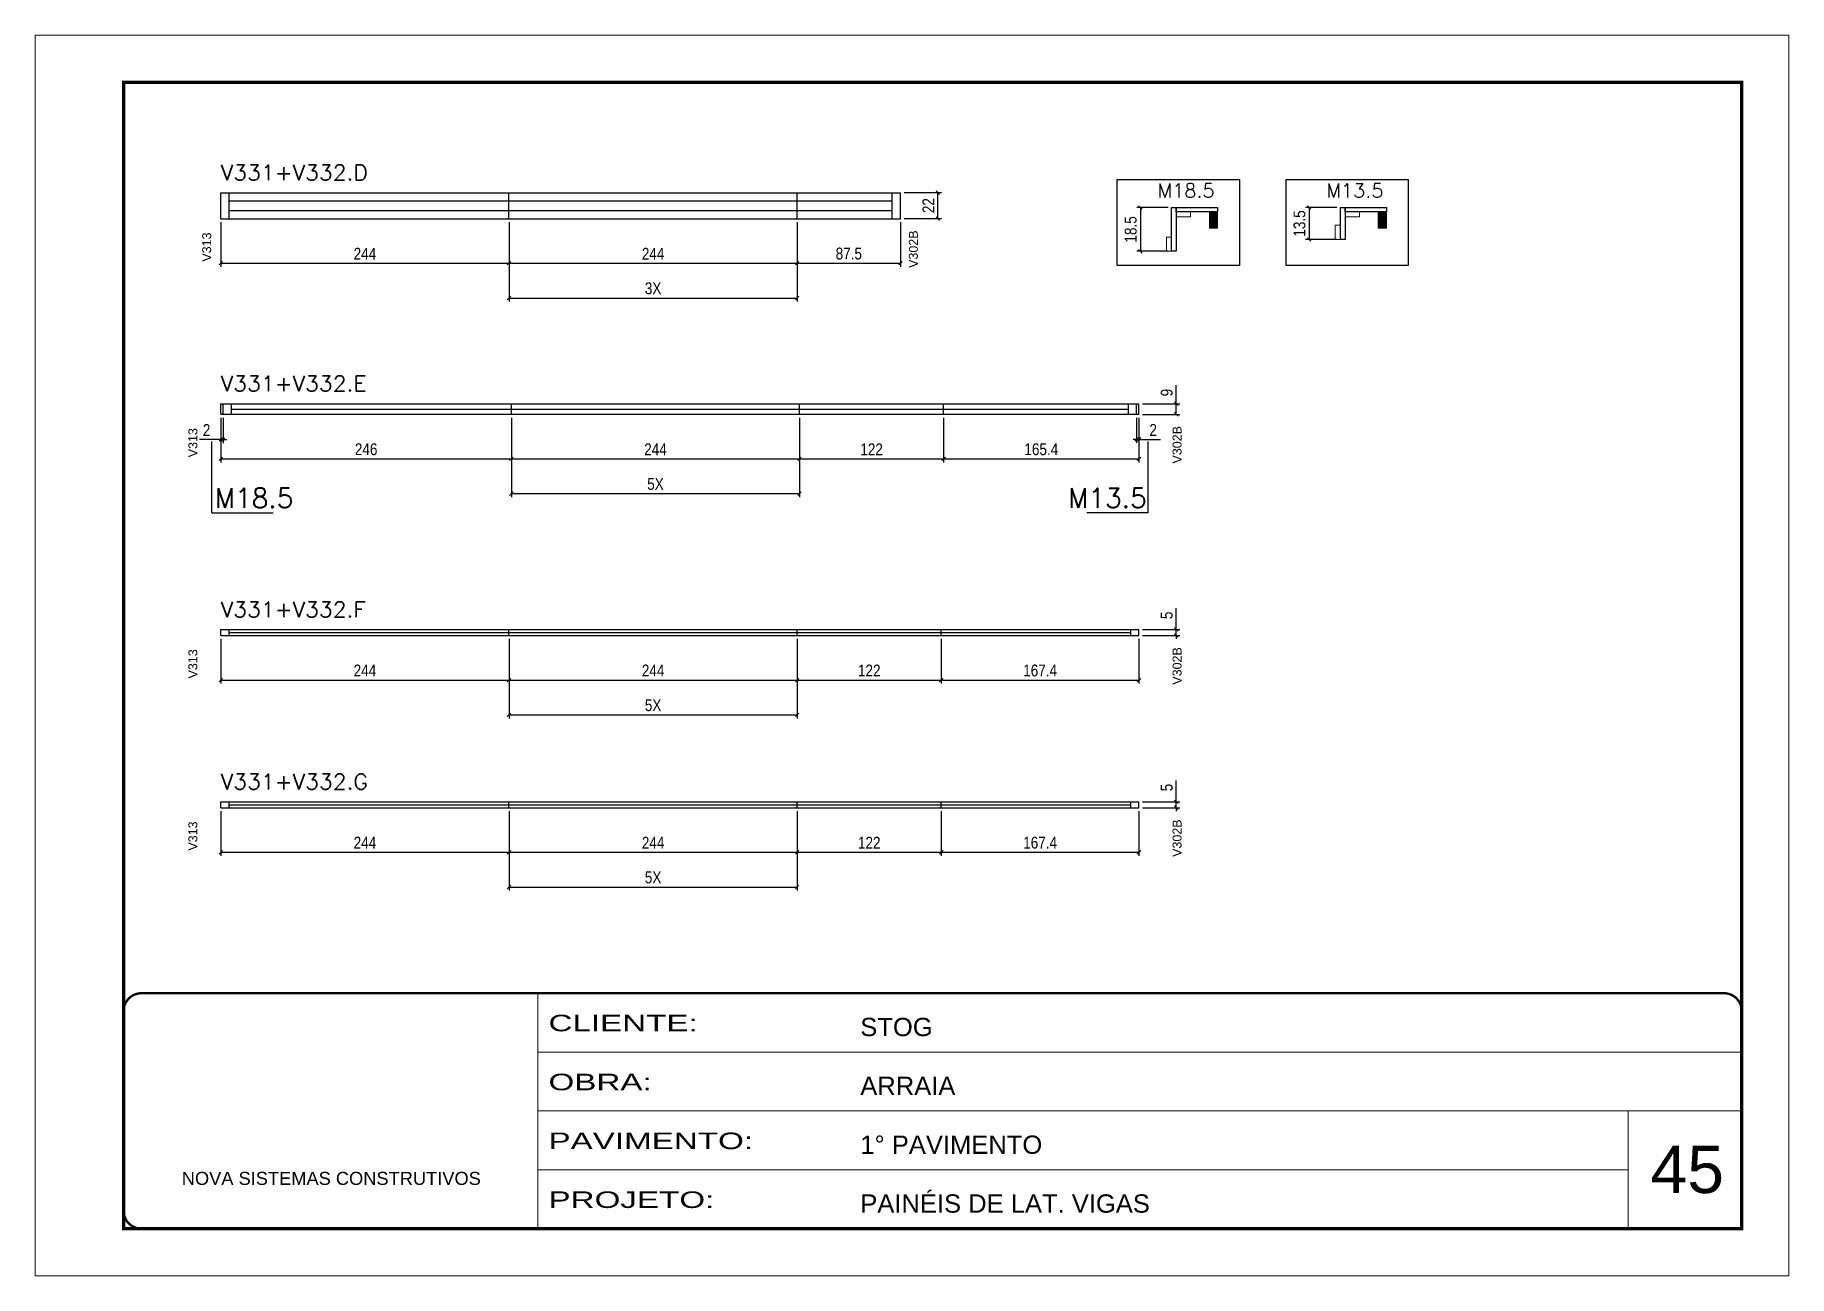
# Model space of a CAD drawing. Extents: x -3394 to 16474, y -5031 to 14397.
# Drawn here: x 4272 to 5757, y 712 to 1762 of the extents above; entities that cross this region are included whole.
import ezdxf

# ---------------------------------------------------------------- set-up
doc = ezdxf.new("R2010")
doc.units = 0
doc.linetypes.add('CONTINUO', pattern=[0])
doc.linetypes.add('DASHED', pattern=[0.75, 0.5, -0.25])
doc.layers.get('0').update_dxf_attribs({"linetype": 'CONTINUOUS'})
doc.layers.get('Defpoints').update_dxf_attribs({"linetype": 'CONTINUOUS'})
for name, color, linetype in [('5', 5, 'CONTINUOUS'), ('COTA', 241, 'CONTINUOUS'), ('NOMENCLATURA', 7, 'CONTINUOUS'), ('Painéis', 200, 'CONTINUOUS'), ('SARR_2.2x7', 40, 'CONTINUOUS'), ('SARR_EDITAR', 141, 'CONTINUOUS')]:
    doc.layers.add(name, color=color, linetype=linetype)
for name, color, linetype, lineweight in [('CARIMBO', 255, 'CONTINUOUS', 9), ('Folhas', 255, 'CONTINUOUS', 9), ('Madeira', 126, 'CONTINUOUS', 18), ('Sarr 2.2x7', 40, 'CONTINUOUS', 9), ('SARRAFO DE PRESSAO', 251, 'DASHED', 9), ('Texto Seção', 7, 'CONTINUOUS', 15)]:
    doc.layers.add(name, color=color, linetype=linetype, lineweight=lineweight)
doc.styles.add('ARIAL', font='arial.ttf')
doc.styles.add('COTA TECNICA', font='techl___.ttf', dxfattribs={"height": 10})
doc.styles.add('REGUA-120', font='ROMANS.shx', dxfattribs={"height": 15})
doc.styles.get("Standard").update_dxf_attribs({"font": 'ROMANS.SHX'})
doc.styles.add('Tecnologia', font='')
doc.styles.get('Tecnologia').set_extended_font_data('Forgotten Futurist')
doc.dimstyles.new('PAINEL', dxfattribs={"dimtxt": 10, "dimasz": 3, "dimexe": 3, "dimexo": 3, "dimgap": 3, "dimtad": 1, "dimdec": 1, "dimzin": 12, "dimdsep": 46, "dimtxsty": 'COTA TECNICA', "dimblk1": 'OBLIQUE', "dimblk2": 'OBLIQUE', "dimsah": 1, "dimcen": 0.9, "dimclrd": 4, "dimclre": 4, "dimclrt": 240, "dimadec": 1, "dimazin": 3, "dimtfac": 1, "dimtdec": 1, "dimtmove": 0, "dimatfit": 3, "dimfxl": 1, "dimtolj": 1, "dimtzin": 12, "dimarcsym": 0})

msp = doc.modelspace()

# ---------------------------------------------------------------- texts
at = {"layer": '5', "color": 7, "linetype": 'Continuous'}
for s, p in [('M18.5', (5222.6, 1624.73)), ('M13.5', (5365.56, 1624.73))]:
    msp.add_text(s, height=12, rotation=359.99996, dxfattribs=at).set_placement(p)
at = {"layer": 'CARIMBO', "style": 'ARIAL'}
msp.add_text('45', height=40, dxfattribs=at).set_placement((5640.07, 782.37))
at = {"layer": 'NOMENCLATURA', "linetype": 'Continuous', "style": 'ARIAL'}
for s, p in [('V313', (4421.3, 1570.51)), ('V302B', (5019.65, 1565.22)), ('V313', (4409.59, 1404.97)), ('V302B', (5242.91, 1399.68)), ('V313', (4409.59, 1217.8)), ('V302B', (5242.91, 1212.51)), ('V313', (4409.59, 1072.1)), ('V302B', (5242.91, 1066.81))]:
    msp.add_text(s, height=7.567, rotation=90, dxfattribs=at).set_placement(p)
at = {"layer": 'NOMENCLATURA', "linetype": 'Continuous'}
for s, p in [('M18.5', (4424.49, 1362.26)), ('M13.5', (5147.03, 1362.26))]:
    msp.add_text(s, height=16.5, dxfattribs=at).set_placement(p)
at = {"layer": 'Texto Seção', "style": 'REGUA-120', "width": 1.05}
for s, p in [('V331+V332.D', (4429.47, 1639.38)), ('V331+V332.E', (4429.47, 1460.84)), ('V331+V332.F', (4429.47, 1269.67)), ('V331+V332.G', (4429.47, 1123.97))]:
    msp.add_text(s, height=13, dxfattribs=at).set_placement(p)

# ---------------------------------------------------------------- blocks, each defined once
blk = doc.blocks.new('9999999999')
at = {"color": 30, "linetype": 'CONTINUO'}
for p, q in [((98564.6, 34230.2), (98564.6, 34429.4)), ((98564.6, 34379.6), (99584, 34379.6)), ((98564.6, 34329.8), (99488, 34329.8)), ((99584, 34329.8), (99488, 34329.8)), ((99488, 34329.8), (99488, 34230.2)), ((98564.6, 34280), (99488, 34280))]:
    blk.add_line(p, q, dxfattribs=at)
at = {"color": 30, "linetype": 'CONTINUO', "const_width": 2}
blk.add_lwpolyline([(99584, 34230.2), (99584, 34414.4, 0.414214), (99569, 34429.4), (98229, 34429.4, 0.414214), (98214, 34414.4), (98214, 34245.2, 0.414214), (98229, 34230.2), (99584, 34230.2)], format="xyb", dxfattribs=at)
at = {"layer": 'Folhas'}
blk.add_lwpolyline([(98139, 34190.2), (99624, 34190.2), (99624, 35240.2), (98139, 35240.2)], close=True, dxfattribs=at)
at = {"layer": 'Folhas', "color": 30, "const_width": 3}
blk.add_lwpolyline([(98214, 34230.2), (99584, 34230.2), (99584, 35200.2), (98214, 35200.2)], close=True, dxfattribs=at)
at = {"color": 7, "linetype": 'Continuous', "ltscale": 5, "style": 'ARIAL'}
for s, height, p in [('STOG', 15.48, (98837.7, 34393.1)), ('ARRAIA', 15.48, (98837.7, 34343.3)), ('1° PAVIMENTO', 15.483, (98837.7, 34293.5)), ('NOVA SISTEMAS CONSTRUTIVOS', 11.059, (98263.2, 34267.2)), ('PAINÉIS DE LAT. VIGAS', 15.483, (98837.7, 34243.7))]:
    blk.add_text(s, height=height, dxfattribs=at).set_placement(p)
at = {"layer": 'Folhas', "color": 7, "style": 'Tecnologia', "width": 1.5}
for s, p in [('CLIENTE:', (98573.7, 34397.2)), ('OBRA:', (98573.7, 34347.3)), ('PAVIMENTO:', (98573.7, 34297.5)), ('PROJETO:', (98573.7, 34247.7))]:
    blk.add_text(s, height=14, dxfattribs=at).set_placement(p)
blk = doc.blocks.new('_Oblique')
at = {"color": 0, "linetype": 'ByBlock', "lineweight": -2}
blk.add_line((-0.5, -0.5), (0.5, 0.5), dxfattribs=at)
blk = doc.blocks.new('*D1449')
at = {"layer": 'COTA', "color": 4, "lineweight": -2, "transparency": 16777216}
for p, q in [((5008, 1628.9), (5039.6, 1628.9)), ((5036.6, 1606.9), (5036.6, 1628.9)), ((5008, 1606.9), (5039.6, 1606.9))]:
    blk.add_line(p, q, dxfattribs=at)
at = {"layer": 'Defpoints', "color": 0, "transparency": 16777216}
for p in [(5005, 1628.9), (5036.6, 1628.9), (5005, 1606.9)]:
    blk.add_point(p, dxfattribs=at)
at = {"layer": 'COTA', "color": 4, "lineweight": -2, "transparency": 16777216, "xscale": 3, "yscale": 3, "zscale": 3}
for p, rotation in [((5036.6, 1628.9), 90), ((5036.6, 1606.9), 270)]:
    blk.add_blockref('_Oblique', p, dxfattribs=dict(at, rotation=rotation))
at = {"layer": 'COTA', "color": 240, "transparency": 16777216, "insert": (5028.6, 1617.9), "char_height": 10, "attachment_point": 5, "rotation": 90, "style": 'COTA TECNICA'}
blk.add_mtext('\\A1;22', dxfattribs=at)
blk = doc.blocks.new('*D1463')
at = {"layer": 'COTA', "color": 4, "lineweight": -2, "transparency": 16777216}
for p, q in [((4429.5, 1603.9), (4429.5, 1566.2)), ((4673.5, 1603.9), (4673.5, 1566.2)), ((4429.5, 1569.2), (4673.5, 1569.2))]:
    blk.add_line(p, q, dxfattribs=at)
at = {"layer": 'Defpoints', "color": 0, "transparency": 16777216}
for p in [(4429.5, 1606.9), (4673.5, 1606.9), (4673.5, 1569.2)]:
    blk.add_point(p, dxfattribs=at)
at = {"layer": 'COTA', "color": 4, "lineweight": -2, "transparency": 16777216, "xscale": 3, "yscale": 3, "zscale": 3, "rotation": 180}
blk.add_blockref('_Oblique', (4429.5, 1569.2), dxfattribs=at)
at = {"layer": 'COTA', "color": 4, "lineweight": -2, "transparency": 16777216, "xscale": 3, "yscale": 3, "zscale": 3}
blk.add_blockref('_Oblique', (4673.5, 1569.2), dxfattribs=at)
at = {"layer": 'COTA', "color": 240, "transparency": 16777216, "insert": (4551.5, 1577.2), "char_height": 10, "attachment_point": 5, "style": 'COTA TECNICA'}
blk.add_mtext('\\A1;244', dxfattribs=at)
blk = doc.blocks.new('*D1464')
at = {"layer": 'COTA', "color": 4, "lineweight": -2, "transparency": 16777216}
for p, q in [((4673.5, 1603.9), (4673.5, 1566.2)), ((4917.5, 1603.9), (4917.5, 1566.2)), ((4673.5, 1569.2), (4917.5, 1569.2))]:
    blk.add_line(p, q, dxfattribs=at)
at = {"layer": 'Defpoints', "color": 0, "transparency": 16777216}
for p in [(4673.5, 1606.9), (4917.5, 1606.9), (4917.5, 1569.2)]:
    blk.add_point(p, dxfattribs=at)
at = {"layer": 'COTA', "color": 4, "lineweight": -2, "transparency": 16777216, "xscale": 3, "yscale": 3, "zscale": 3, "rotation": 180}
blk.add_blockref('_Oblique', (4673.5, 1569.2), dxfattribs=at)
at = {"layer": 'COTA', "color": 4, "lineweight": -2, "transparency": 16777216, "xscale": 3, "yscale": 3, "zscale": 3}
blk.add_blockref('_Oblique', (4917.5, 1569.2), dxfattribs=at)
at = {"layer": 'COTA', "color": 240, "transparency": 16777216, "insert": (4795.5, 1577.2), "char_height": 10, "attachment_point": 5, "style": 'COTA TECNICA'}
blk.add_mtext('\\A1;244', dxfattribs=at)
blk = doc.blocks.new('*D1465')
at = {"layer": 'COTA', "color": 4, "lineweight": -2, "transparency": 16777216}
for p, q in [((4917.5, 1603.9), (4917.5, 1566.2)), ((5005, 1603.9), (5005, 1566.2)), ((4917.5, 1569.2), (5005, 1569.2))]:
    blk.add_line(p, q, dxfattribs=at)
at = {"layer": 'Defpoints', "color": 0, "transparency": 16777216}
for p in [(4917.5, 1606.9), (5005, 1606.9), (5005, 1569.2)]:
    blk.add_point(p, dxfattribs=at)
at = {"layer": 'COTA', "color": 4, "lineweight": -2, "transparency": 16777216, "xscale": 3, "yscale": 3, "zscale": 3, "rotation": 180}
blk.add_blockref('_Oblique', (4917.5, 1569.2), dxfattribs=at)
at = {"layer": 'COTA', "color": 4, "lineweight": -2, "transparency": 16777216, "xscale": 3, "yscale": 3, "zscale": 3}
blk.add_blockref('_Oblique', (5005, 1569.2), dxfattribs=at)
at = {"layer": 'COTA', "color": 240, "transparency": 16777216, "insert": (4961.2, 1577.3), "char_height": 10, "attachment_point": 5, "style": 'COTA TECNICA'}
blk.add_mtext('\\A1;87.5', dxfattribs=at)
blk = doc.blocks.new('*D1450')
at = {"layer": 'COTA', "color": 4, "lineweight": -2, "transparency": 16777216}
for p, q in [((4673.5, 1603.9), (4673.5, 1536.7)), ((4917.5, 1603.9), (4917.5, 1536.7)), ((4673.5, 1539.7), (4917.5, 1539.7))]:
    blk.add_line(p, q, dxfattribs=at)
at = {"layer": 'Defpoints', "color": 0, "transparency": 16777216}
for p in [(4673.5, 1606.9), (4917.5, 1606.9), (4917.5, 1539.7)]:
    blk.add_point(p, dxfattribs=at)
at = {"layer": 'COTA', "color": 4, "lineweight": -2, "transparency": 16777216, "xscale": 3, "yscale": 3, "zscale": 3, "rotation": 180}
blk.add_blockref('_Oblique', (4673.5, 1539.7), dxfattribs=at)
at = {"layer": 'COTA', "color": 4, "lineweight": -2, "transparency": 16777216, "xscale": 3, "yscale": 3, "zscale": 3}
blk.add_blockref('_Oblique', (4917.5, 1539.7), dxfattribs=at)
at = {"layer": 'COTA', "color": 240, "transparency": 16777216, "insert": (4795.5, 1547.9), "char_height": 10, "attachment_point": 5, "style": 'COTA TECNICA'}
blk.add_mtext('\\A1;3X', dxfattribs=at)
blk = doc.blocks.new('*D1451')
at = {"layer": 'COTA', "color": 4, "lineweight": -2, "transparency": 16777216}
for p, q in [((5238.5, 1450.3), (5238.5, 1466)), ((5209.9, 1450.3), (5241.5, 1450.3)), ((5209.9, 1441.3), (5241.5, 1441.3)), ((5238.5, 1441.3), (5238.5, 1450.3))]:
    blk.add_line(p, q, dxfattribs=at)
at = {"layer": 'Defpoints', "color": 0, "transparency": 16777216}
for p in [(5206.9, 1450.3), (5206.9, 1441.3), (5238.5, 1450.3)]:
    blk.add_point(p, dxfattribs=at)
at = {"layer": 'COTA', "color": 4, "lineweight": -2, "transparency": 16777216, "xscale": 3, "yscale": 3, "zscale": 3}
for p, rotation in [((5238.5, 1450.3), 90), ((5238.5, 1441.3), 270)]:
    blk.add_blockref('_Oblique', p, dxfattribs=dict(at, rotation=rotation))
at = {"layer": 'COTA', "color": 240, "transparency": 16777216, "insert": (5230.4, 1459.7), "char_height": 10, "attachment_point": 5, "rotation": 90, "style": 'COTA TECNICA'}
blk.add_mtext('\\A1;9', dxfattribs=at)
blk = doc.blocks.new('*D1466')
at = {"layer": 'COTA', "color": 4, "lineweight": -2, "transparency": 16777216}
for p, q in [((4429.5, 1438.3), (4429.5, 1400.6)), ((4675.5, 1438.3), (4675.5, 1400.6)), ((4429.5, 1403.6), (4675.5, 1403.6))]:
    blk.add_line(p, q, dxfattribs=at)
at = {"layer": 'Defpoints', "color": 0, "transparency": 16777216}
for p in [(4429.5, 1441.3), (4675.5, 1441.3), (4675.5, 1403.6)]:
    blk.add_point(p, dxfattribs=at)
at = {"layer": 'COTA', "color": 4, "lineweight": -2, "transparency": 16777216, "xscale": 3, "yscale": 3, "zscale": 3, "rotation": 180}
blk.add_blockref('_Oblique', (4429.5, 1403.6), dxfattribs=at)
at = {"layer": 'COTA', "color": 4, "lineweight": -2, "transparency": 16777216, "xscale": 3, "yscale": 3, "zscale": 3}
blk.add_blockref('_Oblique', (4675.5, 1403.6), dxfattribs=at)
at = {"layer": 'COTA', "color": 240, "transparency": 16777216, "insert": (4552.5, 1411.7), "char_height": 10, "attachment_point": 5, "style": 'COTA TECNICA'}
blk.add_mtext('\\A1;246', dxfattribs=at)
blk = doc.blocks.new('*D1467')
at = {"layer": 'COTA', "color": 4, "lineweight": -2, "transparency": 16777216}
for p, q in [((4675.5, 1438.3), (4675.5, 1400.6)), ((4919.5, 1438.3), (4919.5, 1400.6)), ((4675.5, 1403.6), (4919.5, 1403.6))]:
    blk.add_line(p, q, dxfattribs=at)
at = {"layer": 'Defpoints', "color": 0, "transparency": 16777216}
for p in [(4675.5, 1441.3), (4919.5, 1441.3), (4919.5, 1403.6)]:
    blk.add_point(p, dxfattribs=at)
at = {"layer": 'COTA', "color": 4, "lineweight": -2, "transparency": 16777216, "xscale": 3, "yscale": 3, "zscale": 3, "rotation": 180}
blk.add_blockref('_Oblique', (4675.5, 1403.6), dxfattribs=at)
at = {"layer": 'COTA', "color": 4, "lineweight": -2, "transparency": 16777216, "xscale": 3, "yscale": 3, "zscale": 3}
blk.add_blockref('_Oblique', (4919.5, 1403.6), dxfattribs=at)
at = {"layer": 'COTA', "color": 240, "transparency": 16777216, "insert": (4797.5, 1411.7), "char_height": 10, "attachment_point": 5, "style": 'COTA TECNICA'}
blk.add_mtext('\\A1;244', dxfattribs=at)
blk = doc.blocks.new('*D1468')
at = {"layer": 'COTA', "color": 4, "lineweight": -2, "transparency": 16777216}
for p, q in [((4919.5, 1438.3), (4919.5, 1400.6)), ((5041.5, 1438.3), (5041.5, 1400.6)), ((4919.5, 1403.6), (5041.5, 1403.6))]:
    blk.add_line(p, q, dxfattribs=at)
at = {"layer": 'Defpoints', "color": 0, "transparency": 16777216}
for p in [(4919.5, 1441.3), (5041.5, 1441.3), (5041.5, 1403.6)]:
    blk.add_point(p, dxfattribs=at)
at = {"layer": 'COTA', "color": 4, "lineweight": -2, "transparency": 16777216, "xscale": 3, "yscale": 3, "zscale": 3, "rotation": 180}
blk.add_blockref('_Oblique', (4919.5, 1403.6), dxfattribs=at)
at = {"layer": 'COTA', "color": 4, "lineweight": -2, "transparency": 16777216, "xscale": 3, "yscale": 3, "zscale": 3}
blk.add_blockref('_Oblique', (5041.5, 1403.6), dxfattribs=at)
at = {"layer": 'COTA', "color": 240, "transparency": 16777216, "insert": (4980.5, 1411.7), "char_height": 10, "attachment_point": 5, "style": 'COTA TECNICA'}
blk.add_mtext('\\A1;122', dxfattribs=at)
blk = doc.blocks.new('*D1452')
at = {"layer": 'COTA', "color": 4, "lineweight": -2, "transparency": 16777216}
for p, q in [((4675.5, 1438.3), (4675.5, 1371.2)), ((4919.5, 1438.3), (4919.5, 1371.2)), ((4675.5, 1374.2), (4919.5, 1374.2))]:
    blk.add_line(p, q, dxfattribs=at)
at = {"layer": 'Defpoints', "color": 0, "transparency": 16777216}
for p in [(4675.5, 1441.3), (4919.5, 1441.3), (4919.5, 1374.2)]:
    blk.add_point(p, dxfattribs=at)
at = {"layer": 'COTA', "color": 4, "lineweight": -2, "transparency": 16777216, "xscale": 3, "yscale": 3, "zscale": 3, "rotation": 180}
blk.add_blockref('_Oblique', (4675.5, 1374.2), dxfattribs=at)
at = {"layer": 'COTA', "color": 4, "lineweight": -2, "transparency": 16777216, "xscale": 3, "yscale": 3, "zscale": 3}
blk.add_blockref('_Oblique', (4919.5, 1374.2), dxfattribs=at)
at = {"layer": 'COTA', "color": 240, "transparency": 16777216, "insert": (4797.5, 1382.3), "char_height": 10, "attachment_point": 5, "style": 'COTA TECNICA'}
blk.add_mtext('\\A1;5X', dxfattribs=at)
blk = doc.blocks.new('*D1469')
at = {"layer": 'COTA', "color": 4, "lineweight": -2, "transparency": 16777216}
for p, q in [((5041.5, 1438.3), (5041.5, 1400.6)), ((5206.9, 1438.3), (5206.9, 1400.6)), ((5041.5, 1403.6), (5206.9, 1403.6))]:
    blk.add_line(p, q, dxfattribs=at)
at = {"layer": 'Defpoints', "color": 0, "transparency": 16777216}
for p in [(5041.5, 1441.3), (5206.9, 1441.3), (5206.9, 1403.6)]:
    blk.add_point(p, dxfattribs=at)
at = {"layer": 'COTA', "color": 4, "lineweight": -2, "transparency": 16777216, "xscale": 3, "yscale": 3, "zscale": 3, "rotation": 180}
blk.add_blockref('_Oblique', (5041.5, 1403.6), dxfattribs=at)
at = {"layer": 'COTA', "color": 4, "lineweight": -2, "transparency": 16777216, "xscale": 3, "yscale": 3, "zscale": 3}
blk.add_blockref('_Oblique', (5206.9, 1403.6), dxfattribs=at)
at = {"layer": 'COTA', "color": 240, "transparency": 16777216, "insert": (5124.2, 1411.7), "char_height": 10, "attachment_point": 5, "style": 'COTA TECNICA'}
blk.add_mtext('\\A1;165.4', dxfattribs=at)
blk = doc.blocks.new('*D1470')
at = {"layer": 'COTA', "color": 4, "lineweight": -2, "transparency": 16777216}
for p, q in [((4429.5, 1438.3), (4429.5, 1417)), ((4431.5, 1438.3), (4431.5, 1417)), ((4429.5, 1420), (4411.4, 1420)), ((4431.5, 1420), (4429.5, 1420)), ((4431.5, 1420), (4434.5, 1420))]:
    blk.add_line(p, q, dxfattribs=at)
at = {"layer": 'Defpoints', "color": 0, "transparency": 16777216}
for p in [(4429.5, 1441.3), (4431.5, 1441.3), (4429.5, 1420)]:
    blk.add_point(p, dxfattribs=at)
at = {"layer": 'COTA', "color": 4, "lineweight": -2, "transparency": 16777216, "xscale": 3, "yscale": 3, "zscale": 3}
blk.add_blockref('_Oblique', (4429.5, 1420), dxfattribs=at)
at = {"layer": 'COTA', "color": 4, "lineweight": -2, "transparency": 16777216, "xscale": 3, "yscale": 3, "zscale": 3, "rotation": 180}
blk.add_blockref('_Oblique', (4431.5, 1420), dxfattribs=at)
at = {"layer": 'COTA', "color": 240, "transparency": 16777216, "insert": (4417.4, 1428), "char_height": 10, "attachment_point": 5, "style": 'COTA TECNICA'}
blk.add_mtext('\\A1;2', dxfattribs=at)
blk = doc.blocks.new('*D1471')
at = {"layer": 'Defpoints', "color": 0, "linetype": 'ByBlock', "transparency": 16777216}
for p in [(5234.5, 1616.3), (5208.1, 1579.3), (5234.5, 1579.3)]:
    blk.add_point(p, dxfattribs=at)
at = {"layer": 'Sarr 2.2x7', "color": 4, "linetype": 'ByBlock', "lineweight": -2, "transparency": 16777216}
for p, q in [((5231.5, 1616.3), (5205.1, 1616.3)), ((5208.1, 1616.3), (5208.1, 1579.3)), ((5231.5, 1579.3), (5205.1, 1579.3))]:
    blk.add_line(p, q, dxfattribs=at)
at = {"layer": 'Sarr 2.2x7', "color": 4, "linetype": 'ByBlock', "lineweight": -2, "transparency": 16777216, "xscale": 3, "yscale": 3, "zscale": 3}
for p, rotation in [((5208.1, 1616.3), 90), ((5208.1, 1579.3), 270)]:
    blk.add_blockref('_Oblique', p, dxfattribs=dict(at, rotation=rotation))
at = {"layer": 'Sarr 2.2x7', "color": 240, "linetype": 'ByBlock', "transparency": 16777216, "insert": (5199.9, 1597.8), "char_height": 10, "attachment_point": 5, "rotation": 90, "style": 'COTA TECNICA'}
blk.add_mtext('\\A1;18.5', dxfattribs=at)
blk = doc.blocks.new('*D1453')
at = {"layer": 'COTA', "color": 4, "lineweight": -2, "transparency": 16777216}
for p, q in [((5204.9, 1438.3), (5204.9, 1417.1)), ((5206.9, 1438.3), (5206.9, 1417.1)), ((5204.9, 1420.1), (5201.9, 1420.1)), ((5204.9, 1420.1), (5206.9, 1420.1)), ((5206.9, 1420.1), (5225, 1420.1))]:
    blk.add_line(p, q, dxfattribs=at)
at = {"layer": 'Defpoints', "color": 0, "transparency": 16777216}
for p in [(5204.9, 1441.3), (5206.9, 1441.3), (5206.9, 1420.1)]:
    blk.add_point(p, dxfattribs=at)
at = {"layer": 'COTA', "color": 4, "lineweight": -2, "transparency": 16777216, "xscale": 3, "yscale": 3, "zscale": 3}
blk.add_blockref('_Oblique', (5204.9, 1420.1), dxfattribs=at)
at = {"layer": 'COTA', "color": 4, "lineweight": -2, "transparency": 16777216, "xscale": 3, "yscale": 3, "zscale": 3, "rotation": 180}
blk.add_blockref('_Oblique', (5206.9, 1420.1), dxfattribs=at)
at = {"layer": 'COTA', "color": 240, "transparency": 16777216, "insert": (5218.9, 1428.1), "char_height": 10, "attachment_point": 5, "style": 'COTA TECNICA'}
blk.add_mtext('\\A1;2', dxfattribs=at)
blk = doc.blocks.new('*D1454')
at = {"layer": 'Defpoints', "color": 0, "linetype": 'ByBlock', "transparency": 16777216}
for p in [(5377.5, 1616.3), (5351, 1589.3), (5377.5, 1589.3)]:
    blk.add_point(p, dxfattribs=at)
at = {"layer": 'Sarr 2.2x7', "color": 4, "linetype": 'ByBlock', "lineweight": -2, "transparency": 16777216}
for p, q in [((5374.5, 1616.3), (5348, 1616.3)), ((5351, 1616.3), (5351, 1589.3)), ((5374.5, 1589.3), (5348, 1589.3))]:
    blk.add_line(p, q, dxfattribs=at)
at = {"layer": 'Sarr 2.2x7', "color": 4, "linetype": 'ByBlock', "lineweight": -2, "transparency": 16777216, "xscale": 3, "yscale": 3, "zscale": 3}
for p, rotation in [((5351, 1616.3), 90), ((5351, 1589.3), 270)]:
    blk.add_blockref('_Oblique', p, dxfattribs=dict(at, rotation=rotation))
at = {"layer": 'Sarr 2.2x7', "color": 240, "linetype": 'ByBlock', "transparency": 16777216, "insert": (5342.8, 1602.8), "char_height": 10, "attachment_point": 5, "rotation": 90, "style": 'COTA TECNICA'}
blk.add_mtext('\\A1;13.5', dxfattribs=at)
blk = doc.blocks.new('*D1445')
at = {"layer": 'COTA', "color": 4, "lineweight": -2, "transparency": 16777216}
for p, q in [((5238.5, 1259.2), (5238.5, 1277.3)), ((5209.9, 1259.2), (5241.5, 1259.2)), ((5209.9, 1254.2), (5241.5, 1254.2)), ((5238.5, 1254.2), (5238.5, 1259.2)), ((5238.5, 1254.2), (5238.5, 1251.2))]:
    blk.add_line(p, q, dxfattribs=at)
at = {"layer": 'Defpoints', "color": 0, "transparency": 16777216}
for p in [(5206.9, 1259.2), (5206.9, 1254.2), (5238.5, 1259.2)]:
    blk.add_point(p, dxfattribs=at)
at = {"layer": 'COTA', "color": 4, "lineweight": -2, "transparency": 16777216, "xscale": 3, "yscale": 3, "zscale": 3}
for p, rotation in [((5238.5, 1259.2), 270), ((5238.5, 1254.2), 90)]:
    blk.add_blockref('_Oblique', p, dxfattribs=dict(at, rotation=rotation))
at = {"layer": 'COTA', "color": 240, "transparency": 16777216, "insert": (5230.4, 1271.2), "char_height": 10, "attachment_point": 5, "rotation": 90, "style": 'COTA TECNICA'}
blk.add_mtext('\\A1;5', dxfattribs=at)
blk = doc.blocks.new('*D1455')
at = {"layer": 'COTA', "color": 4, "lineweight": -2, "transparency": 16777216}
for p, q in [((4429.5, 1251.2), (4429.5, 1213.4)), ((4673.5, 1251.2), (4673.5, 1213.4)), ((4429.5, 1216.4), (4673.5, 1216.4))]:
    blk.add_line(p, q, dxfattribs=at)
at = {"layer": 'Defpoints', "color": 0, "transparency": 16777216}
for p in [(4429.5, 1254.2), (4673.5, 1254.2), (4673.5, 1216.4)]:
    blk.add_point(p, dxfattribs=at)
at = {"layer": 'COTA', "color": 4, "lineweight": -2, "transparency": 16777216, "xscale": 3, "yscale": 3, "zscale": 3, "rotation": 180}
blk.add_blockref('_Oblique', (4429.5, 1216.4), dxfattribs=at)
at = {"layer": 'COTA', "color": 4, "lineweight": -2, "transparency": 16777216, "xscale": 3, "yscale": 3, "zscale": 3}
blk.add_blockref('_Oblique', (4673.5, 1216.4), dxfattribs=at)
at = {"layer": 'COTA', "color": 240, "transparency": 16777216, "insert": (4551.5, 1224.5), "char_height": 10, "attachment_point": 5, "style": 'COTA TECNICA'}
blk.add_mtext('\\A1;244', dxfattribs=at)
blk = doc.blocks.new('*D1456')
at = {"layer": 'COTA', "color": 4, "lineweight": -2, "transparency": 16777216}
for p, q in [((4673.5, 1251.2), (4673.5, 1213.4)), ((4917.5, 1251.2), (4917.5, 1213.4)), ((4673.5, 1216.4), (4917.5, 1216.4))]:
    blk.add_line(p, q, dxfattribs=at)
at = {"layer": 'Defpoints', "color": 0, "transparency": 16777216}
for p in [(4673.5, 1254.2), (4917.5, 1254.2), (4917.5, 1216.4)]:
    blk.add_point(p, dxfattribs=at)
at = {"layer": 'COTA', "color": 4, "lineweight": -2, "transparency": 16777216, "xscale": 3, "yscale": 3, "zscale": 3, "rotation": 180}
blk.add_blockref('_Oblique', (4673.5, 1216.4), dxfattribs=at)
at = {"layer": 'COTA', "color": 4, "lineweight": -2, "transparency": 16777216, "xscale": 3, "yscale": 3, "zscale": 3}
blk.add_blockref('_Oblique', (4917.5, 1216.4), dxfattribs=at)
at = {"layer": 'COTA', "color": 240, "transparency": 16777216, "insert": (4795.5, 1224.5), "char_height": 10, "attachment_point": 5, "style": 'COTA TECNICA'}
blk.add_mtext('\\A1;244', dxfattribs=at)
blk = doc.blocks.new('*D1457')
at = {"layer": 'COTA', "color": 4, "lineweight": -2, "transparency": 16777216}
for p, q in [((4917.5, 1251.2), (4917.5, 1213.4)), ((5039.5, 1251.2), (5039.5, 1213.4)), ((4917.5, 1216.4), (5039.5, 1216.4))]:
    blk.add_line(p, q, dxfattribs=at)
at = {"layer": 'Defpoints', "color": 0, "transparency": 16777216}
for p in [(4917.5, 1254.2), (5039.5, 1254.2), (5039.5, 1216.4)]:
    blk.add_point(p, dxfattribs=at)
at = {"layer": 'COTA', "color": 4, "lineweight": -2, "transparency": 16777216, "xscale": 3, "yscale": 3, "zscale": 3, "rotation": 180}
blk.add_blockref('_Oblique', (4917.5, 1216.4), dxfattribs=at)
at = {"layer": 'COTA', "color": 4, "lineweight": -2, "transparency": 16777216, "xscale": 3, "yscale": 3, "zscale": 3}
blk.add_blockref('_Oblique', (5039.5, 1216.4), dxfattribs=at)
at = {"layer": 'COTA', "color": 240, "transparency": 16777216, "insert": (4978.5, 1224.5), "char_height": 10, "attachment_point": 5, "style": 'COTA TECNICA'}
blk.add_mtext('\\A1;122', dxfattribs=at)
blk = doc.blocks.new('*D1446')
at = {"layer": 'COTA', "color": 4, "lineweight": -2, "transparency": 16777216}
for p, q in [((4673.5, 1251.2), (4673.5, 1184)), ((4917.5, 1251.2), (4917.5, 1184)), ((4673.5, 1187), (4917.5, 1187))]:
    blk.add_line(p, q, dxfattribs=at)
at = {"layer": 'Defpoints', "color": 0, "transparency": 16777216}
for p in [(4673.5, 1254.2), (4917.5, 1254.2), (4917.5, 1187)]:
    blk.add_point(p, dxfattribs=at)
at = {"layer": 'COTA', "color": 4, "lineweight": -2, "transparency": 16777216, "xscale": 3, "yscale": 3, "zscale": 3, "rotation": 180}
blk.add_blockref('_Oblique', (4673.5, 1187), dxfattribs=at)
at = {"layer": 'COTA', "color": 4, "lineweight": -2, "transparency": 16777216, "xscale": 3, "yscale": 3, "zscale": 3}
blk.add_blockref('_Oblique', (4917.5, 1187), dxfattribs=at)
at = {"layer": 'COTA', "color": 240, "transparency": 16777216, "insert": (4795.5, 1195.1), "char_height": 10, "attachment_point": 5, "style": 'COTA TECNICA'}
blk.add_mtext('\\A1;5X', dxfattribs=at)
blk = doc.blocks.new('*D1458')
at = {"layer": 'COTA', "color": 4, "lineweight": -2, "transparency": 16777216}
for p, q in [((5039.5, 1251.2), (5039.5, 1213.4)), ((5206.9, 1251.2), (5206.9, 1213.4)), ((5039.5, 1216.4), (5206.9, 1216.4))]:
    blk.add_line(p, q, dxfattribs=at)
at = {"layer": 'Defpoints', "color": 0, "transparency": 16777216}
for p in [(5039.5, 1254.2), (5206.9, 1254.2), (5206.9, 1216.4)]:
    blk.add_point(p, dxfattribs=at)
at = {"layer": 'COTA', "color": 4, "lineweight": -2, "transparency": 16777216, "xscale": 3, "yscale": 3, "zscale": 3, "rotation": 180}
blk.add_blockref('_Oblique', (5039.5, 1216.4), dxfattribs=at)
at = {"layer": 'COTA', "color": 4, "lineweight": -2, "transparency": 16777216, "xscale": 3, "yscale": 3, "zscale": 3}
blk.add_blockref('_Oblique', (5206.9, 1216.4), dxfattribs=at)
at = {"layer": 'COTA', "color": 240, "transparency": 16777216, "insert": (5123.2, 1224.5), "char_height": 10, "attachment_point": 5, "style": 'COTA TECNICA'}
blk.add_mtext('\\A1;167.4', dxfattribs=at)
blk = doc.blocks.new('*D1447')
at = {"layer": 'COTA', "color": 4, "lineweight": -2, "transparency": 16777216}
for p, q in [((5238.5, 1113.4), (5238.5, 1131.5)), ((5209.9, 1113.4), (5241.5, 1113.4)), ((5209.9, 1108.4), (5241.5, 1108.4)), ((5238.5, 1108.4), (5238.5, 1113.4)), ((5238.5, 1108.4), (5238.5, 1105.4))]:
    blk.add_line(p, q, dxfattribs=at)
at = {"layer": 'Defpoints', "color": 0, "transparency": 16777216}
for p in [(5206.9, 1113.4), (5206.9, 1108.4), (5238.5, 1113.4)]:
    blk.add_point(p, dxfattribs=at)
at = {"layer": 'COTA', "color": 4, "lineweight": -2, "transparency": 16777216, "xscale": 3, "yscale": 3, "zscale": 3}
for p, rotation in [((5238.5, 1113.4), 270), ((5238.5, 1108.4), 90)]:
    blk.add_blockref('_Oblique', p, dxfattribs=dict(at, rotation=rotation))
at = {"layer": 'COTA', "color": 240, "transparency": 16777216, "insert": (5230.4, 1125.5), "char_height": 10, "attachment_point": 5, "rotation": 90, "style": 'COTA TECNICA'}
blk.add_mtext('\\A1;5', dxfattribs=at)
blk = doc.blocks.new('*D1459')
at = {"layer": 'COTA', "color": 4, "lineweight": -2, "transparency": 16777216}
for p, q in [((4429.5, 1105.4), (4429.5, 1067.7)), ((4673.5, 1105.4), (4673.5, 1067.7)), ((4429.5, 1070.7), (4673.5, 1070.7))]:
    blk.add_line(p, q, dxfattribs=at)
at = {"layer": 'Defpoints', "color": 0, "transparency": 16777216}
for p in [(4429.5, 1108.4), (4673.5, 1108.4), (4673.5, 1070.7)]:
    blk.add_point(p, dxfattribs=at)
at = {"layer": 'COTA', "color": 4, "lineweight": -2, "transparency": 16777216, "xscale": 3, "yscale": 3, "zscale": 3, "rotation": 180}
blk.add_blockref('_Oblique', (4429.5, 1070.7), dxfattribs=at)
at = {"layer": 'COTA', "color": 4, "lineweight": -2, "transparency": 16777216, "xscale": 3, "yscale": 3, "zscale": 3}
blk.add_blockref('_Oblique', (4673.5, 1070.7), dxfattribs=at)
at = {"layer": 'COTA', "color": 240, "transparency": 16777216, "insert": (4551.5, 1078.8), "char_height": 10, "attachment_point": 5, "style": 'COTA TECNICA'}
blk.add_mtext('\\A1;244', dxfattribs=at)
blk = doc.blocks.new('*D1460')
at = {"layer": 'COTA', "color": 4, "lineweight": -2, "transparency": 16777216}
for p, q in [((4673.5, 1105.4), (4673.5, 1067.7)), ((4917.5, 1105.4), (4917.5, 1067.7)), ((4673.5, 1070.7), (4917.5, 1070.7))]:
    blk.add_line(p, q, dxfattribs=at)
at = {"layer": 'Defpoints', "color": 0, "transparency": 16777216}
for p in [(4673.5, 1108.4), (4917.5, 1108.4), (4917.5, 1070.7)]:
    blk.add_point(p, dxfattribs=at)
at = {"layer": 'COTA', "color": 4, "lineweight": -2, "transparency": 16777216, "xscale": 3, "yscale": 3, "zscale": 3, "rotation": 180}
blk.add_blockref('_Oblique', (4673.5, 1070.7), dxfattribs=at)
at = {"layer": 'COTA', "color": 4, "lineweight": -2, "transparency": 16777216, "xscale": 3, "yscale": 3, "zscale": 3}
blk.add_blockref('_Oblique', (4917.5, 1070.7), dxfattribs=at)
at = {"layer": 'COTA', "color": 240, "transparency": 16777216, "insert": (4795.5, 1078.8), "char_height": 10, "attachment_point": 5, "style": 'COTA TECNICA'}
blk.add_mtext('\\A1;244', dxfattribs=at)
blk = doc.blocks.new('*D1461')
at = {"layer": 'COTA', "color": 4, "lineweight": -2, "transparency": 16777216}
for p, q in [((4917.5, 1105.4), (4917.5, 1067.7)), ((5039.5, 1105.4), (5039.5, 1067.7)), ((4917.5, 1070.7), (5039.5, 1070.7))]:
    blk.add_line(p, q, dxfattribs=at)
at = {"layer": 'Defpoints', "color": 0, "transparency": 16777216}
for p in [(4917.5, 1108.4), (5039.5, 1108.4), (5039.5, 1070.7)]:
    blk.add_point(p, dxfattribs=at)
at = {"layer": 'COTA', "color": 4, "lineweight": -2, "transparency": 16777216, "xscale": 3, "yscale": 3, "zscale": 3, "rotation": 180}
blk.add_blockref('_Oblique', (4917.5, 1070.7), dxfattribs=at)
at = {"layer": 'COTA', "color": 4, "lineweight": -2, "transparency": 16777216, "xscale": 3, "yscale": 3, "zscale": 3}
blk.add_blockref('_Oblique', (5039.5, 1070.7), dxfattribs=at)
at = {"layer": 'COTA', "color": 240, "transparency": 16777216, "insert": (4978.5, 1078.8), "char_height": 10, "attachment_point": 5, "style": 'COTA TECNICA'}
blk.add_mtext('\\A1;122', dxfattribs=at)
blk = doc.blocks.new('*D1448')
at = {"layer": 'COTA', "color": 4, "lineweight": -2, "transparency": 16777216}
for p, q in [((4673.5, 1105.4), (4673.5, 1038.3)), ((4917.5, 1105.4), (4917.5, 1038.3)), ((4673.5, 1041.3), (4917.5, 1041.3))]:
    blk.add_line(p, q, dxfattribs=at)
at = {"layer": 'Defpoints', "color": 0, "transparency": 16777216}
for p in [(4673.5, 1108.4), (4917.5, 1108.4), (4917.5, 1041.3)]:
    blk.add_point(p, dxfattribs=at)
at = {"layer": 'COTA', "color": 4, "lineweight": -2, "transparency": 16777216, "xscale": 3, "yscale": 3, "zscale": 3, "rotation": 180}
blk.add_blockref('_Oblique', (4673.5, 1041.3), dxfattribs=at)
at = {"layer": 'COTA', "color": 4, "lineweight": -2, "transparency": 16777216, "xscale": 3, "yscale": 3, "zscale": 3}
blk.add_blockref('_Oblique', (4917.5, 1041.3), dxfattribs=at)
at = {"layer": 'COTA', "color": 240, "transparency": 16777216, "insert": (4795.5, 1049.4), "char_height": 10, "attachment_point": 5, "style": 'COTA TECNICA'}
blk.add_mtext('\\A1;5X', dxfattribs=at)
blk = doc.blocks.new('*D1462')
at = {"layer": 'COTA', "color": 4, "lineweight": -2, "transparency": 16777216}
for p, q in [((5039.5, 1105.4), (5039.5, 1067.7)), ((5206.9, 1105.4), (5206.9, 1067.7)), ((5039.5, 1070.7), (5206.9, 1070.7))]:
    blk.add_line(p, q, dxfattribs=at)
at = {"layer": 'Defpoints', "color": 0, "transparency": 16777216}
for p in [(5039.5, 1108.4), (5206.9, 1108.4), (5206.9, 1070.7)]:
    blk.add_point(p, dxfattribs=at)
at = {"layer": 'COTA', "color": 4, "lineweight": -2, "transparency": 16777216, "xscale": 3, "yscale": 3, "zscale": 3, "rotation": 180}
blk.add_blockref('_Oblique', (5039.5, 1070.7), dxfattribs=at)
at = {"layer": 'COTA', "color": 4, "lineweight": -2, "transparency": 16777216, "xscale": 3, "yscale": 3, "zscale": 3}
blk.add_blockref('_Oblique', (5206.9, 1070.7), dxfattribs=at)
at = {"layer": 'COTA', "color": 240, "transparency": 16777216, "insert": (5123.2, 1078.8), "char_height": 10, "attachment_point": 5, "style": 'COTA TECNICA'}
blk.add_mtext('\\A1;167.4', dxfattribs=at)

# ---------------------------------------------------------------- dimensions: what is measured, and where the dimension line sits
at = {"layer": 'COTA'}
for base, p1, p2, picture, middle in [((5036.56, 1628.87), (5004.98, 1606.87), (5004.98, 1628.87), '*D1449', (5028.56, 1617.87)), ((5238.46, 1450.32), (5206.88, 1441.32), (5206.88, 1450.32), '*D1451', (5230.37, 1459.66)), ((5238.46, 1259.16), (5206.88, 1254.16), (5206.88, 1259.16), '*D1445', (5230.35, 1271.2)), ((5238.46, 1113.45), (5206.88, 1108.45), (5206.88, 1113.45), '*D1447', (5230.35, 1125.5))]:
    dim = msp.add_linear_dim(base=base, p1=p1, p2=p2, angle=90, dimstyle='PAINEL', dxfattribs=at)
    dim.commit()
    dim.dimension.update_dxf_attribs({"geometry": picture, "text_midpoint": middle})
for base, p1, p2, picture, middle in [((4673.48, 1569.16), (4429.48, 1606.87), (4673.48, 1606.87), '*D1463', (4551.48, 1577.23)), ((4429.48, 1420), (4431.48, 1441.32), (4429.48, 1441.32), '*D1470', (4417.43, 1428)), ((4675.48, 1403.61), (4429.48, 1441.32), (4675.48, 1441.32), '*D1466', (4552.48, 1411.72)), ((5206.88, 1403.61), (5041.48, 1441.32), (5206.88, 1441.32), '*D1469', (5124.18, 1411.72)), ((5206.88, 1420.08), (5204.88, 1441.32), (5206.88, 1441.32), '*D1453', (5218.94, 1428.08)), ((4673.48, 1216.45), (4429.48, 1254.16), (4673.48, 1254.16), '*D1455', (4551.48, 1224.52)), ((5206.88, 1216.45), (5039.48, 1254.16), (5206.88, 1254.16), '*D1458', (5123.18, 1224.55)), ((4673.48, 1070.74), (4429.48, 1108.45), (4673.48, 1108.45), '*D1459', (4551.48, 1078.81)), ((5206.88, 1070.74), (5039.48, 1108.45), (5206.88, 1108.45), '*D1462', (5123.18, 1078.84))]:
    dim = msp.add_linear_dim(base=base, p1=p1, p2=p2, dimstyle='PAINEL', dxfattribs=at)
    dim.commit()
    dim.dimension.update_dxf_attribs({"geometry": picture, "text_midpoint": middle})
for base, p1, p2, picture, middle in [((4917.48, 1569.16), (4673.48, 1606.87), (4917.48, 1606.87), '*D1464', (4795.48, 1577.23)), ((5004.98, 1569.16), (4917.48, 1606.87), (5004.98, 1606.87), '*D1465', (4961.23, 1577.29)), ((4919.48, 1403.61), (4675.48, 1441.32), (4919.48, 1441.32), '*D1467', (4797.48, 1411.69)), ((5041.48, 1403.61), (4919.48, 1441.32), (5041.48, 1441.32), '*D1468', (4980.48, 1411.67)), ((4917.48, 1216.45), (4673.48, 1254.16), (4917.48, 1254.16), '*D1456', (4795.48, 1224.52)), ((5039.48, 1216.45), (4917.48, 1254.16), (5039.48, 1254.16), '*D1457', (4978.48, 1224.5)), ((4917.48, 1070.74), (4673.48, 1108.45), (4917.48, 1108.45), '*D1460', (4795.48, 1078.81)), ((5039.48, 1070.74), (4917.48, 1108.45), (5039.48, 1108.45), '*D1461', (4978.48, 1078.8))]:
    dim = msp.add_linear_dim(base=base, p1=p1, p2=p2, dimstyle='PAINEL', override={"dimtmove": 1}, dxfattribs=at)
    dim.commit()
    dim.dimension.update_dxf_attribs({"geometry": picture, "text_midpoint": middle})
for base, p1, p2, text, picture, middle in [((4917.48, 1539.72), (4673.48, 1606.87), (4917.48, 1606.87), '3X', '*D1450', (4795.48, 1547.93)), ((4919.48, 1374.17), (4675.48, 1441.32), (4919.48, 1441.32), '5X', '*D1452', (4797.48, 1382.28)), ((4917.48, 1187), (4673.48, 1254.16), (4917.48, 1254.16), '5X', '*D1446', (4795.48, 1195.11)), ((4917.48, 1041.3), (4673.48, 1108.45), (4917.48, 1108.45), '5X', '*D1448', (4795.48, 1049.41))]:
    dim = msp.add_linear_dim(base=base, p1=p1, p2=p2, text=text, dimstyle='PAINEL', dxfattribs=at)
    dim.commit()
    dim.dimension.update_dxf_attribs({"geometry": picture, "text_midpoint": middle})
at = {"layer": 'Sarr 2.2x7', "linetype": 'ByBlock'}
dim = msp.add_linear_dim(base=(5208.07, 1579.35), p1=(5234.51, 1616.35), p2=(5234.51, 1579.35), angle=90, dimstyle='PAINEL', override={"dimlfac": 0.5}, dxfattribs=at)
dim.commit()
dim.dimension.update_dxf_attribs({"geometry": '*D1471', "text_midpoint": (5199.94, 1597.85)})
dim = msp.add_linear_dim(base=(5351.03, 1589.35), p1=(5377.47, 1616.35), p2=(5377.47, 1589.35), angle=90, dimstyle='PAINEL', override={"dimlfac": 0.5}, dxfattribs=at)
dim.commit()
dim.dimension.update_dxf_attribs({"geometry": '*D1454', "text_midpoint": (5351.03, 1602.85), "dimtype": 160})

# ---------------------------------------------------------------- hatches: boundary and pattern name
at = {"layer": 'Madeira'}
h = msp.add_hatch(dxfattribs=at)
h.set_pattern_fill('ANSI31', color=256, scale=0.2, angle=270, style=0)
h.set_pattern_definition([(315, (21839.48917, -11735.38374), (0.449012806, 0.449012806), [])])
h.paths.add_polyline_path([(5273.47, 1612.75), (5266.47, 1612.75), (5266.47, 1598.75), (5273.47, 1598.75)])
h = msp.add_hatch(dxfattribs=at)
h.set_pattern_fill('ANSI31', color=256, scale=0.2, angle=270, style=0)
h.set_pattern_definition([(315, (21982.44494, -11735.38374), (0.449012806, 0.449012806), [])])
h.paths.add_polyline_path([(5416.43, 1612.75), (5409.43, 1612.75), (5409.43, 1598.75), (5416.43, 1598.75)])

# ---------------------------------------------------------------- linework, layer by layer
at = {"linetype": 'ByBlock'}
for points in [[(5188.56, 1639.95), (5292, 1639.95), (5292, 1567.33), (5188.56, 1567.33)], [(5331.52, 1639.95), (5434.95, 1639.95), (5434.95, 1567.33), (5331.52, 1567.33)]]:
    msp.add_lwpolyline(points, close=True, dxfattribs=at)
at = {"layer": 'Madeira'}
for points in [[(5273.47, 1612.75), (5266.47, 1612.75), (5266.47, 1598.75), (5273.47, 1598.75)], [(5416.43, 1612.75), (5409.43, 1612.75), (5409.43, 1598.75), (5416.43, 1598.75)]]:
    msp.add_lwpolyline(points, close=True, dxfattribs=at)
at = {"layer": 'NOMENCLATURA', "linetype": 'Continuous'}
for p, q in [((4421.8, 1358.06), (4421.8, 1418.41)), ((5214.57, 1358.06), (5214.57, 1418.41)), ((4421.8, 1358.06), (4473.69, 1358.06)), ((5214.57, 1358.06), (5162.68, 1358.06))]:
    msp.add_line(p, q, dxfattribs=at)
at = {"layer": 'Painéis', "linetype": 'ByBlock'}
for p, q in [((4429.48, 1628.87), (5004.98, 1628.87)), ((4429.48, 1606.87), (4429.48, 1628.87)), ((4673.48, 1606.87), (4673.48, 1628.87)), ((4917.48, 1606.87), (4917.48, 1628.87)), ((4917.48, 1606.87), (4917.48, 1628.87)), ((5004.98, 1606.87), (5004.98, 1628.87)), ((4429.48, 1606.87), (5004.98, 1606.87)), ((4429.48, 1450.32), (5206.88, 1450.32)), ((4429.48, 1441.32), (4429.48, 1450.32)), ((4429.48, 1441.32), (5206.88, 1441.32)), ((4431.48, 1441.32), (4431.48, 1450.32)), ((4675.48, 1441.32), (4675.48, 1450.32)), ((4919.48, 1441.32), (4919.48, 1450.32)), ((4919.48, 1441.32), (4919.48, 1450.32)), ((5041.48, 1441.32), (5041.48, 1450.32)), ((5204.88, 1441.32), (5204.88, 1450.32)), ((5206.88, 1441.32), (5206.88, 1450.32)), ((4429.48, 1259.16), (5206.88, 1259.16)), ((4429.48, 1254.16), (4429.48, 1259.16)), ((4429.48, 1254.16), (5206.88, 1254.16)), ((4673.48, 1254.16), (4673.48, 1259.16)), ((4917.48, 1254.16), (4917.48, 1259.16)), ((4917.48, 1254.16), (4917.48, 1259.16)), ((5039.48, 1254.16), (5039.48, 1259.16)), ((5206.88, 1254.16), (5206.88, 1259.16)), ((4429.48, 1113.45), (5206.88, 1113.45)), ((4429.48, 1108.45), (4429.48, 1113.45)), ((4429.48, 1108.45), (5206.88, 1108.45)), ((4673.48, 1108.45), (4673.48, 1113.45)), ((4917.48, 1108.45), (4917.48, 1113.45)), ((4917.48, 1108.45), (4917.48, 1113.45)), ((5039.48, 1108.45), (5039.48, 1113.45)), ((5206.88, 1108.45), (5206.88, 1113.45))]:
    msp.add_line(p, q, dxfattribs=at)
at = {"layer": 'Painéis'}
for points in [[(5238.51, 1579.35), (5234.51, 1579.35), (5234.51, 1616.35), (5238.51, 1616.35)], [(5381.47, 1589.35), (5377.47, 1589.35), (5377.47, 1616.35), (5381.47, 1616.35)]]:
    msp.add_lwpolyline(points, close=True, dxfattribs=at)
at = {"layer": 'Painéis', "linetype": 'ByBlock'}
for points in [[(5238.51, 1616.35), (5273.45, 1616.35), (5273.45, 1612.75), (5238.51, 1612.75), (5238.51, 1616.35)], [(5381.47, 1616.35), (5416.41, 1616.35), (5416.41, 1612.75), (5381.47, 1612.75), (5381.47, 1616.35)]]:
    msp.add_lwpolyline(points, dxfattribs=at)
at = {"layer": 'Sarr 2.2x7', "linetype": 'ByBlock'}
for points in [[(5238.51, 1612.75), (5250.51, 1612.75), (5250.51, 1608.35), (5238.51, 1608.35), (5238.51, 1612.75)], [(5381.47, 1612.75), (5393.47, 1612.75), (5393.47, 1608.35), (5381.47, 1608.35), (5381.47, 1612.75)], [(5234.51, 1579.35), (5234.51, 1591.35), (5230.11, 1591.35), (5230.11, 1579.35), (5234.51, 1579.35)], [(5377.47, 1589.35), (5377.47, 1601.35), (5373.07, 1601.35), (5373.07, 1589.35), (5377.47, 1589.35)]]:
    msp.add_lwpolyline(points, dxfattribs=at)
at = {"layer": 'SARR_2.2x7', "linetype": 'Continuous'}
for p, q in [((4436.48, 1606.87), (4436.48, 1628.87)), ((4436.48, 1621.87), (4673.48, 1621.87)), ((4673.48, 1621.87), (4917.48, 1621.87)), ((4917.48, 1621.87), (4997.98, 1621.87)), ((4997.98, 1606.87), (4997.98, 1628.87)), ((4436.48, 1613.87), (4673.48, 1613.87)), ((4673.48, 1613.87), (4917.48, 1613.87)), ((4917.48, 1613.87), (4997.98, 1613.87)), ((4438.48, 1441.32), (4438.48, 1450.32)), ((5197.88, 1441.32), (5197.88, 1450.32)), ((4436.48, 1254.16), (4436.48, 1259.16)), ((5199.88, 1254.16), (5199.88, 1259.16)), ((4436.48, 1108.45), (4436.48, 1113.45)), ((5199.88, 1108.45), (5199.88, 1113.45))]:
    msp.add_line(p, q, dxfattribs=at)
at = {"layer": 'SARR_EDITAR'}
for p, q in [((4438.48, 1445.82), (4675.48, 1445.82)), ((4675.48, 1445.82), (4919.48, 1445.82)), ((4919.48, 1445.82), (5041.48, 1445.82)), ((5041.48, 1445.82), (5197.88, 1445.82)), ((4436.48, 1256.66), (4673.48, 1256.66)), ((4673.48, 1256.66), (4917.48, 1256.66)), ((4917.48, 1256.66), (5039.48, 1256.66)), ((5039.48, 1256.66), (5199.88, 1256.66)), ((4436.48, 1110.95), (4673.48, 1110.95)), ((4673.48, 1110.95), (4917.48, 1110.95)), ((4917.48, 1110.95), (5039.48, 1110.95)), ((5039.48, 1110.95), (5199.88, 1110.95))]:
    msp.add_line(p, q, dxfattribs=at)

# ---------------------------------------------------------------- block references
at = {"layer": 'SARRAFO DE PRESSAO', "color": 6, "linetype": 'ByBlock'}
msp.add_blockref('9999999999', (-93866.77, -33477.98), dxfattribs=at)

msp.set_redraw_order([(e.dxf.handle, doc.entitydb.next_handle()) for e in msp.query("TEXT MTEXT ATTDEF DIMENSION ARC_DIMENSION")])  # texts and dimensions are drawn at this point

doc.saveas('drawing.dxf')
